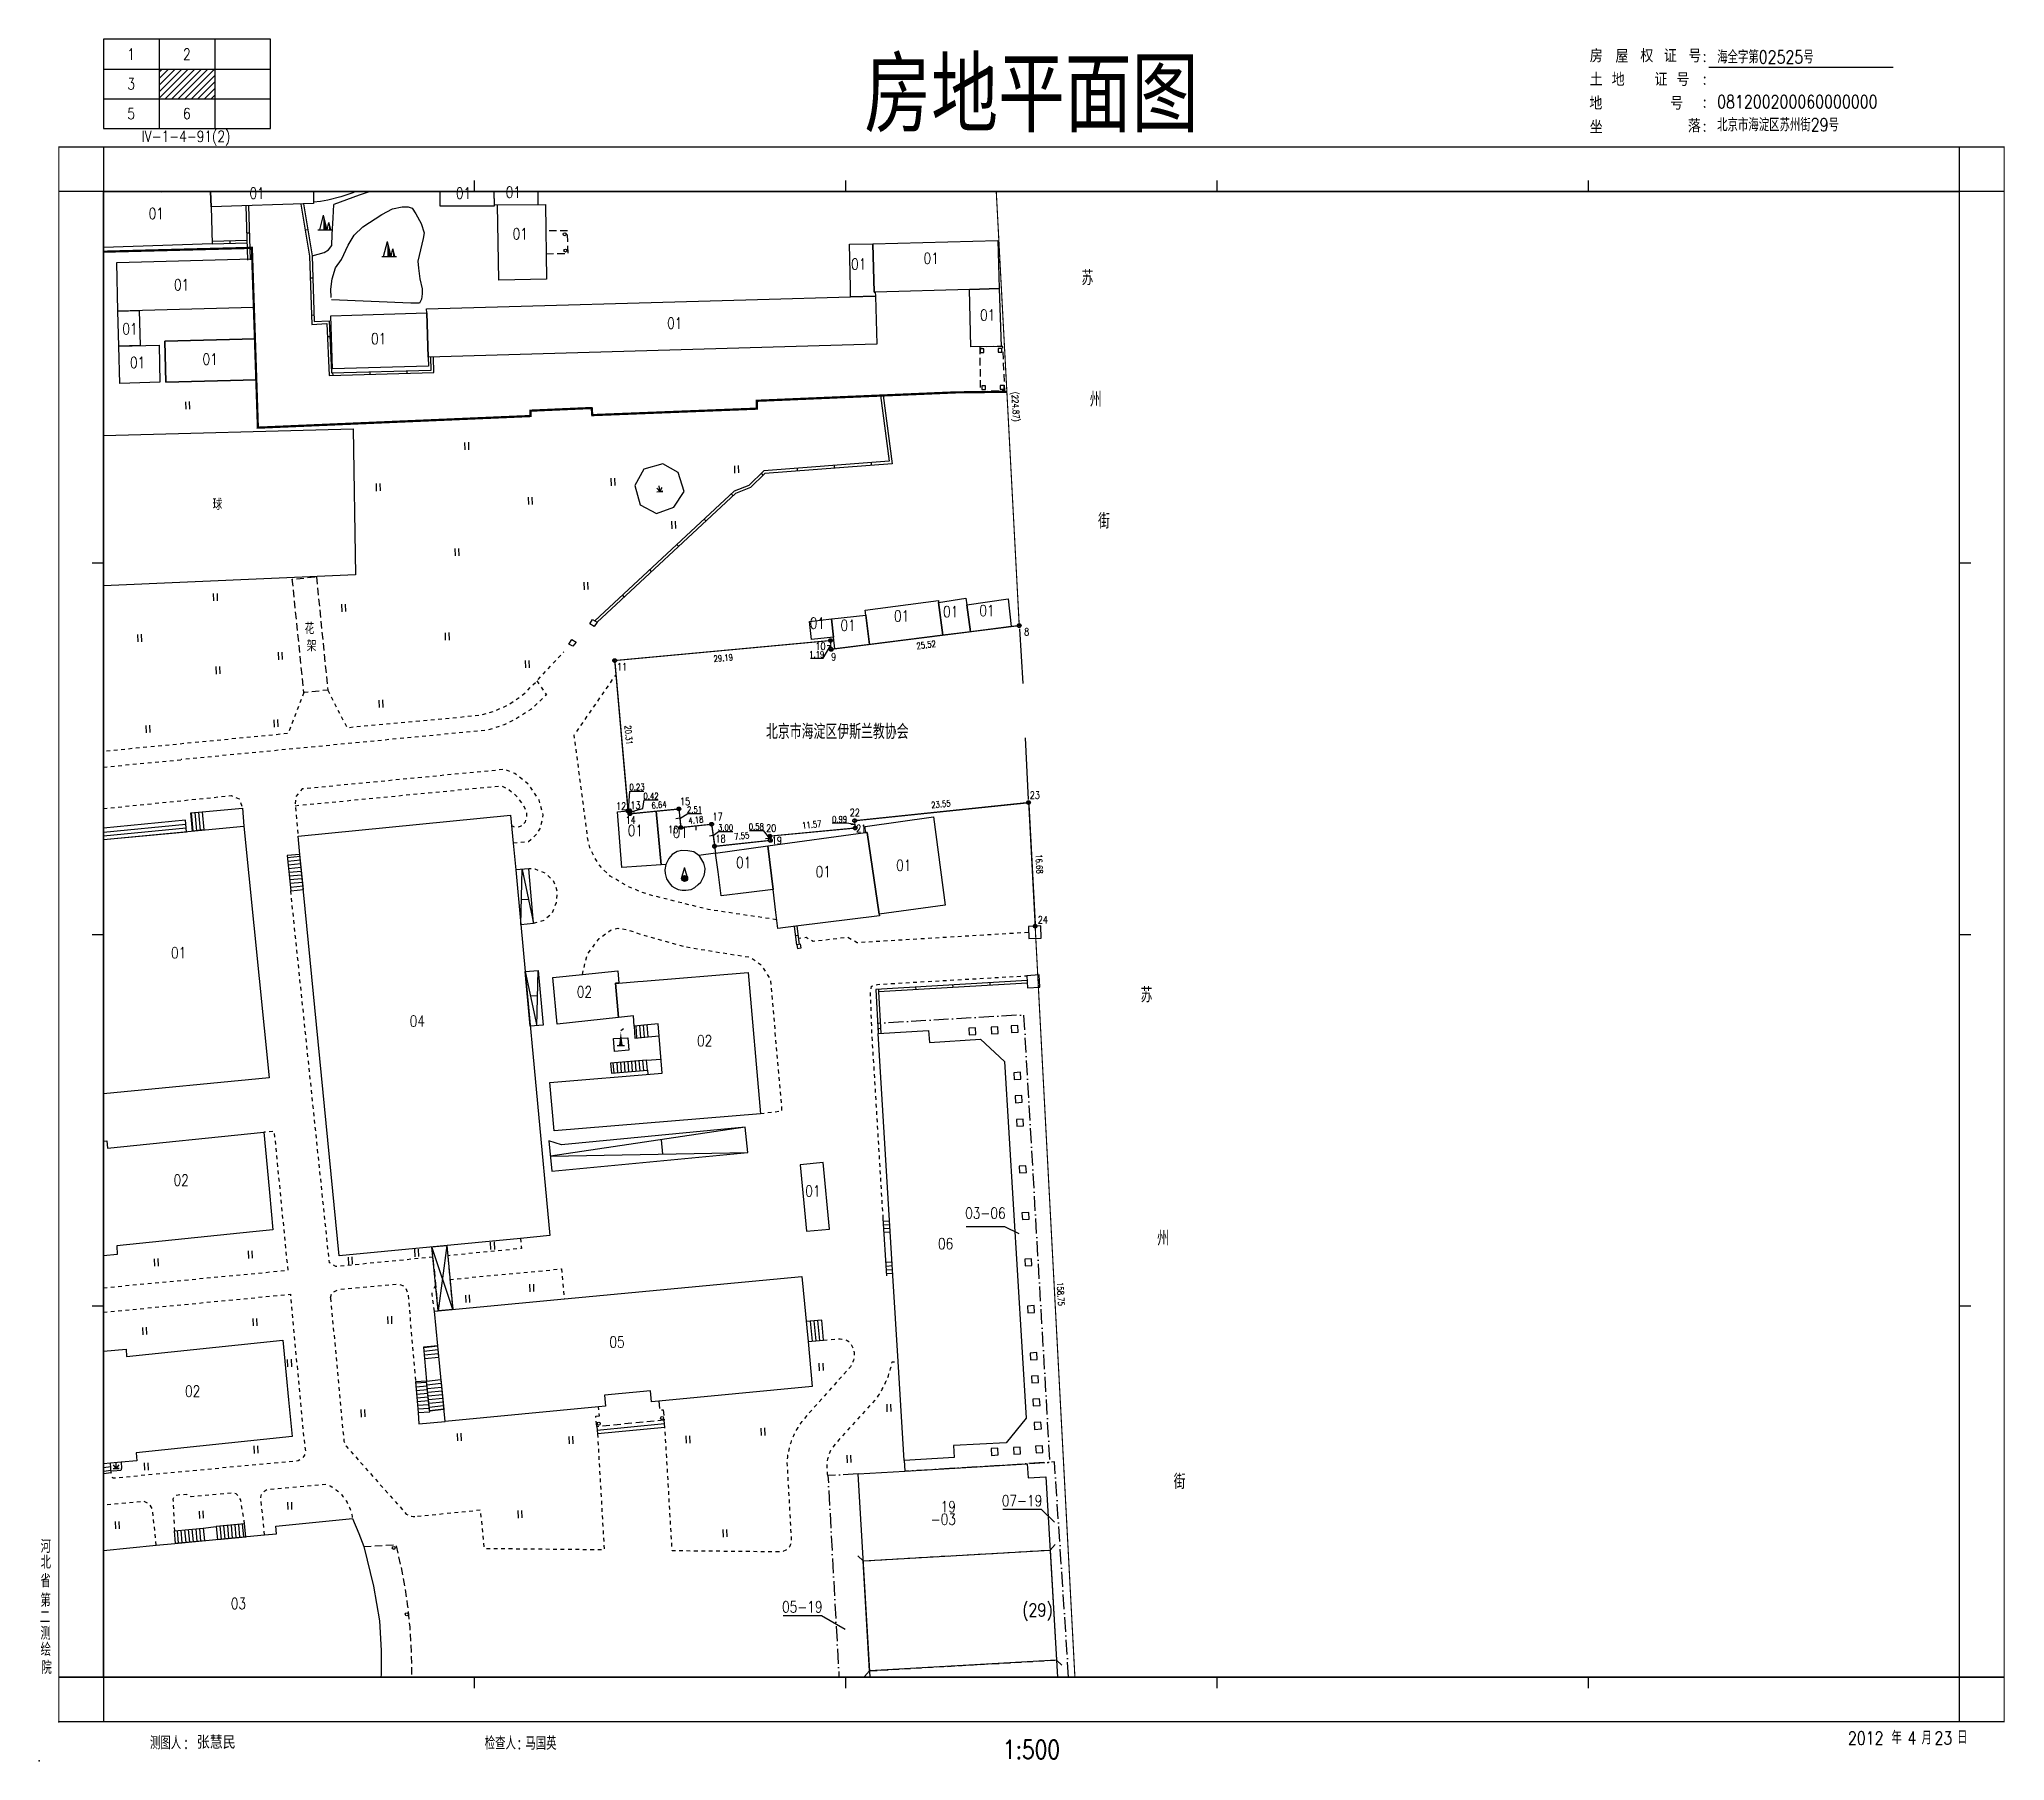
# Model space of a CAD drawing. Extents: x -9390 to -4743, y 24196 to 25839.
# Drawn here: x -7251 to -6722, y 24804 to 25267 of the extents above; entities that cross this region are included whole.
import ezdxf
from ezdxf.enums import TextEntityAlignment as Align

# ---------------------------------------------------------------- set-up
doc = ezdxf.new("R2010")
doc.units = 0
doc.header["$MEASUREMENT"] = 0
for name, pattern in [('X5', [3, 2, -1]), ('X6', [2, 1, -1]), ('X87', [7, 5, -2]), ('X94', [6, 4, -1, 0, -1])]:
    doc.linetypes.add(name, pattern=pattern)
doc.layers.get('0').update_dxf_attribs({"linetype": 'CONTINUOUS'})
for name, color, linetype in [('BOUND', 7, 'CONTINUOUS'), ('DLDW', 14, 'CONTINUOUS'), ('DLSS', 5, 'CONTINUOUS'), ('DMTZ', 5, 'CONTINUOUS'), ('JMD', 6, 'CONTINUOUS'), ('JZD', 1, 'CONTINUOUS'), ('TK', 7, 'CONTINUOUS'), ('YZH', 2, 'CONTINUOUS'), ('ZBTZ', 5, 'CONTINUOUS'), ('飘楼', 20, 'CONTINUOUS')]:
    doc.layers.add(name, color=color, linetype=linetype)
doc.styles.add('1', font='romand.shx', dxfattribs={"width": 0.8, "bigfont": 'hzfs.shx'})
doc.styles.add('HZ', font='rs', dxfattribs={"width": 0.8, "bigfont": 'hztxt'})
doc.styles.add('KHZ', font='rd.shx', dxfattribs={"width": 0.8, "bigfont": 'khz.shx'})
doc.linetypes.add('X20', pattern='A,4.5,[145,symbolx.shx,S=1,R=0,X=0,Y=0],4.5,-0.5,[146,symbolx.shx,S=1,R=0,X=0,Y=0],-0.5', length=10)
doc.linetypes.add('X35', pattern='A,2,[4,symbolt.shx,S=1,R=0,X=0,Y=0],2,[28,symbolt.shx,S=1,R=0,X=0,Y=0],1e-11', length=4)
doc.linetypes.add('X36', pattern='A,2,[4,symbolt.shx,S=1,R=180,X=0,Y=0],2,[28,symbolt.shx,S=1,R=180,X=0,Y=0],1e-11', length=4)
doc.linetypes.add('X4', pattern='A,0,-1e-09,[149,symbolx.shx,S=0.15,R=0,X=0,Y=0],-1.6', length=1.6)
doc.linetypes.add('X71', pattern='A,5,[150,symbolx.shx,S=1,R=0,X=0,Y=1],5', length=10)
doc.linetypes.add('X72', pattern='A,5,[150,symbolx.shx,S=1,R=0,X=0,Y=0],5', length=10)

msp = doc.modelspace()

# ---------------------------------------------------------------- texts
at = {"color": 7, "linetype": 'CONTINUOUS', "style": 'HZ', "width": 0.8}
for s, height, p in [('海全字第02525号', 3.5, (-6799.51, 25260.76)), ('081200200060000000', 3.5, (-6799.51, 25248.7)), ('IV-1-4-91(2)', 3, (-7223.86, 25239.62)), ('北京市海淀区苏州街29号', 3.5, (-6799.51, 25242.49))]:
    msp.add_text(s, height=height, dxfattribs=at).set_placement(p)
at = {"layer": 'DLDW', "linetype": 'CONTINUOUS', "style": 'HZ', "width": 0.8}
msp.add_text('球', height=3, dxfattribs=at).set_placement((-7203.48, 25142.21), align=Align.MIDDLE)
at = {"layer": 'JMD', "linetype": 'CONTINUOUS', "style": 'HZ', "width": 0.8}
for s, p in [('01', (-7190.73, 25224.32)), ('01', (-7135.14, 25224.34)), ('01', (-7121.71, 25224.59)), ('01', (-7217.91, 25218.86)), ('01', (-7119.86, 25213.39)), ('01', (-7028.67, 25205.25)), ('01', (-7009.17, 25206.78)), ('01', (-7078.23, 25189.34)), ('01', (-7003.89, 25111.64)), ('01', (-6994.14, 25111.94)), ('01', (-7039.81, 25108.56)), ('01', (-7031.54, 25107.96)), ('01', (-7017.13, 25110.49)), ('01', (-7088.84, 25052.73)), ('01', (-7076.76, 25052.25)), ('01', (-7059.65, 25044.11)), ('01', (-7038.24, 25041.63)), ('01', (-7211.87, 25019.81)), ('02', (-7102.56, 25009.27)), ('04', (-7147.58, 25001.41)), ('02', (-7070.19, 24996.11)), ('02', (-7211.19, 24958.59)), ('01', (-7041.04, 24955.65)), ('03-06', (-6991.16, 24949.71)), ('06', (-7005.28, 24941.47)), ('05', (-7093.78, 24915)), ('02', (-7208.1, 24901.76)), ('03', (-7195.76, 24844.59))]:
    msp.add_text(s, height=3, dxfattribs=at).set_placement(p, align=Align.RIGHT)
for p in [(-7213.14, 25201.15), (-6996, 25193.02), (-7227.04, 25189.3), (-7160.04, 25186.65), (-7224.98, 25180.25), (-7205.44, 25181.13), (-7018.6, 25044.85)]:
    msp.add_text('01', height=3, dxfattribs=at).set_placement(p, align=Align.MIDDLE)
for s, height, p in [('19', 3, (-7008.68, 24870.65)), ('07-19', 3, (-6992.19, 24872.27)), ('-03', 3, (-7011.34, 24867.27)), ('05-19', 3, (-7051.39, 24843.67)), ('(29)', 3.5, (-6986.68, 24842.59))]:
    msp.add_text(s, height=height, dxfattribs=at).set_placement(p)
at = {"layer": 'JZD', "color": 0, "linetype": 'CONTINUOUS', "style": 'HZ', "width": 0.8}
for s, p in [('苏', (-6970.73, 25201.04)), ('州', (-6968.5, 25168.29)), ('街', (-6966.27, 25135.54)), ('苏', (-6954.82, 25007.94)), ('州', (-6950.36, 24942.44)), ('街', (-6945.9, 24876.94))]:
    msp.add_text(s, height=4, dxfattribs=at).set_placement(p)
at = {"layer": 'JZD', "color": 7, "linetype": 'CONTINUOUS', "style": 'HZ', "width": 0.8}
for s, rotation, p in [('(224.87)', 273.0307, (-6988.59, 25168.33)), ('25.52', 7.1888, (-7012.57, 25104.21)), ('29.19', 5.2885, (-7067.24, 25100.69)), ('20.31', 275.0363, (-7092.71, 25079.93)), ('6.64', 5.5835, (-7084.53, 25061.12)), ('23.55', 5.9655, (-7008.61, 25061.31)), ('4.18', 5.9466, (-7074.61, 25057.05)), ('11.57', 5.4312, (-7043.38, 25055.8)), ('7.55', 6.0595, (-7062.26, 25052.76)), ('16.68', 273.0319, (-6982.1, 25045.22)), ('158.75', 273.0309, (-6976.34, 24929.42))]:
    msp.add_text(s, height=1.7, rotation=rotation, dxfattribs=at).set_placement(p, align=Align.MIDDLE)
at = {"layer": 'JZD', "linetype": 'CONTINUOUS', "style": 'HZ', "width": 0.8}
for s, p in [('10', (-7041.04, 25103.84)), ('8', (-6985.5, 25107.72)), ('11', (-7094.49, 25098.32)), ('9', (-7037.5, 25100.98)), ('12', (-7094.75, 25060.79)), ('13', (-7090.89, 25061.01)), ('15', (-7077.52, 25062.04)), ('23', (-6983.29, 25063.75)), ('14', (-7092.18, 25057.05)), ('17', (-7068.76, 25057.96)), ('22', (-7031.8, 25059.05)), ('16', (-7080.71, 25054.51)), ('18', (-7067.95, 25052.02)), ('20', (-7054.31, 25054.84)), ('19', (-7052.78, 25051.54)), ('21', (-7030.08, 25054.74)), ('24', (-6981.13, 25030.2))]:
    msp.add_text(s, height=2, dxfattribs=at).set_placement(p, align=Align.MIDDLE)
at = {"layer": 'JZD', "color": 7, "linetype": 'CONTINUOUS', "style": 'HZ', "width": 0.8}
for s, p in [('1.19', (-7042.05, 25101.67)), ('0.23', (-7090.47, 25065.91)), ('0.42', (-7086.69, 25063.5)), ('2.51', (-7074.96, 25059.86)), ('0.99', (-7035.89, 25057.27)), ('3.00', (-7066.61, 25055.02)), ('0.58', (-7058.33, 25055.27))]:
    msp.add_text(s, height=1.7, dxfattribs=at).set_placement(p, align=Align.MIDDLE)
at = {"layer": 'JZD', "color": 0, "linetype": 'CONTINUOUS', "style": 'HZ', "width": 0.8}
msp.add_text('北京市海淀区伊斯兰教协会', height=4, dxfattribs=at).set_placement((-7036.52, 25081.04), align=Align.MIDDLE)
at = {"layer": 'TK', "linetype": 'CONTINUOUS'}
for s, height, style, width, p in [('1', 3, 'HZ', 0.8, (-7226.71, 25263.26)), ('2', 3, 'HZ', 0.8, (-7211.71, 25263.26)), ('房地平面图', 20, 'KHZ', 1.25, (-6984.21, 25253.26)), ('3', 3, 'HZ', 0.8, (-7226.71, 25255.26)), ('5', 3, 'HZ', 0.8, (-7226.71, 25247.26)), ('6', 3, 'HZ', 0.8, (-7211.71, 25247.26)), ('1:500', 5, 'HZ', 0.8, (-6984.21, 24806.76))]:
    msp.add_text(s, height=height, dxfattribs=dict(at, style=style, width=width)).set_placement(p, align=Align.MIDDLE)
at = {"layer": 'TK', "linetype": 'CONTINUOUS', "style": 'HZ'}
for s, p in [('房', (-6833.83, 25261.06)), ('屋', (-6826.9, 25260.98)), ('权', (-6820.21, 25261.09)), ('证', (-6813.87, 25261.09)), ('号', (-6807.27, 25261.06)), ('土 地   证 号', (-6833.83, 25254.7)), ('地       号', (-6833.94, 25248.32)), ('坐', (-6833.83, 25241.87)), ('落', (-6807.41, 25242.18)), ('张慧民', (-7209.06, 24806.96))]:
    msp.add_text(s, height=3.5, dxfattribs=at).set_placement(p)
at = {"layer": 'TK', "linetype": 'CONTINUOUS', "width": 0.8}
for s, height, style, p in [(':', 3, '1', (-6803.4, 25261.21)), (':', 3, '1', (-6803.4, 25255.12)), (':', 3, '1', (-6803.4, 25248.93)), (':', 3, '1', (-6803.4, 25242.44)), ('河', 3.5, 'HZ', (-7251.12, 24859.69)), ('北', 3.5, 'HZ', (-7251.12, 24855.42)), ('省', 3.5, 'HZ', (-7251.16, 24850.45)), ('第', 3.5, 'HZ', (-7251.17, 24845.2)), ('二', 3.5, 'HZ', (-7251.31, 24840.7)), ('测', 3.5, 'HZ', (-7251.14, 24836.31)), ('绘', 3.5, 'HZ', (-7251.1, 24831.95)), ('院', 3.5, 'HZ', (-7250.89, 24827.11)), ('测图人   ', 3.5, 'HZ', (-7221.64, 24806.83)), (':', 3.5, '1', (-7212.56, 24806.94)), ('检查人', 3.5, 'HZ', (-7131.48, 24806.76)), (':', 3.5, '1', (-7122.73, 24806.84)), ('马国英', 3.5, 'HZ', (-7120.53, 24806.68)), ('2012', 3.5, 'HZ', (-6764.29, 24808.08)), ('年', 3.5, 'HZ', (-6752.56, 24808.23)), ('4', 3.5, 'HZ', (-6748.24, 24808.16)), ('月', 3.5, 'HZ', (-6744.46, 24808.17)), ('23', 3.5, 'HZ', (-6740.97, 24808.12)), ('日', 3.5, 'HZ', (-6734.87, 24808.32))]:
    msp.add_text(s, height=height, dxfattribs=dict(at, style=style)).set_placement(p)
at = {"layer": 'TK', "color": 7, "linetype": 'CONTINUOUS', "style": 'HZ', "width": 0.8}
msp.add_text('1:500', height=5, dxfattribs=at).set_placement((-6984.21, 24806.76), align=Align.MIDDLE)
at = {"layer": 'YZH', "linetype": 'CONTINUOUS', "style": 'HZ', "width": 0.8}
for s, p in [('花', (-7178.68, 25108.76)), ('架', (-7178.13, 25104.15))]:
    msp.add_text(s, height=3, dxfattribs=at).set_placement(p, align=Align.MIDDLE)

# ---------------------------------------------------------------- blocks, each defined once
blk = doc.blocks.new('GC124')
for p, q in [((0, -0.8), (-0.75, 0.2)), ((0, -0.8), (0, 0.8)), ((0, -0.8), (0.75, 0.2)), ((-0.8, -0.8), (0.75, -0.8)), ((0.8, -0.8), (0, -0.8))]:
    blk.add_line(p, q)
blk = doc.blocks.new('GC095')
for p, q in [((-1, 0), (1, 0)), ((-0.5, 0), (0.5, 0)), ((0, 4), (0.7, 4.5))]:
    blk.add_line(p, q)
blk.add_solid([(-0.5, 0), (0, 3.6), (0.5, 0)])
blk = doc.blocks.new('GC520')
for p, q in [((-0.56, -1), (-0.56, 1)), ((0.44, -1), (0.44, 1))]:
    blk.add_line(p, q)
blk = doc.blocks.new('GC021')
for p, q in [((-2, 0), (2, 0)), ((-1.5, 0), (-0.5, 4)), ((0.5, 0), (-0.5, 4)), ((0.5, 0), (1, 2)), ((1.5, 0), (1, 2))]:
    blk.add_line(p, q)
for points in [[(-0.5, 4), (0.5, 0), (-0.5, 0)], [(1, 2), (1.5, 0), (1, 0)]]:
    blk.add_solid(points)
blk = doc.blocks.new('GC091')
for p, q in [((-0.79, -0.01), (0.01, 2.79)), ((0.01, 2.79), (0.81, -0.01))]:
    blk.add_line(p, q)
at = {"const_width": 0.8, "flags": 128}
blk.add_lwpolyline([(-0.39, -0.01, 1), (0.41, -0.01, 1)], format="xyb", close=True, dxfattribs=at)
blk.add_circle((0.01, -0.01), 0.8)
blk.add_point((0.01, 2.79))
blk = doc.blocks.new('A$C66C8112C')
at = {"linetype": 'CONTINUOUS'}
for p, q in [((12.15, 424.15), (12.15, 0.15)), ((12.15, 424.15), (12.15, 0.15)), ((512.15, 0.15), (512.15, 424.15)), ((512.15, 0.15), (512.15, 424.15)), ((524.15, 412.15), (0.15, 412.15)), ((524.15, 412.15), (0.15, 412.15)), ((524.15, 12.15), (0.15, 12.15)), ((0.15, 12.15), (524.15, 12.15)), ((0.15, 12.15), (524.15, 12.15))]:
    blk.add_line(p, q, dxfattribs=at)
at = {"linetype": 'CONTINUOUS', "const_width": 0.3, "flags": 128}
blk.add_lwpolyline([(0.15, 0.15), (524.15, 0.15), (524.15, 424.15), (0.15, 424.15)], close=True, dxfattribs=at)
at = {"linetype": 'CONTINUOUS', "flags": 128}
for points in [[(112.15, 412.15), (112.15, 415.15)], [(212.15, 412.15), (212.15, 415.15)], [(312.15, 412.15), (312.15, 415.15)], [(412.15, 412.15), (412.15, 415.15)], [(9.15, 312.15), (12.15, 312.15)], [(512.15, 312.15), (515.15, 312.15)], [(9.15, 212.15), (12.15, 212.15)], [(512.15, 212.15), (515.15, 212.15)], [(9.15, 112.15), (12.15, 112.15)], [(512.15, 112.15), (515.15, 112.15)], [(112.15, 9.15), (112.15, 12.15)], [(212.15, 9.15), (212.15, 12.15)], [(312.15, 9.15), (312.15, 12.15)], [(412.15, 9.15), (412.15, 12.15)]]:
    blk.add_lwpolyline(points, dxfattribs=at)

# ---------------------------------------------------------------- linework, layer by layer
at = {"linetype": 'X87', "const_width": 0.6}
msp.add_lwpolyline([(-6990.83, 25172.35), (-7004.49, 25172.2), (-7058.19, 25169.93), (-7058.21, 25167.81), (-7102.51, 25166.07), (-7102.66, 25167.99), (-7119.13, 25167.27), (-7119.12, 25165.83), (-7192.58, 25162.69), (-7194.2, 25211.11), (-7230.15, 25210.18), (-7234.21, 25210.07)], dxfattribs=at)
at = {"linetype": 'CONTINUOUS', "flags": 128}
msp.add_lwpolyline([(-7193.01, 25175.53), (-7193.32, 25186.58), (-7217.61, 25185.99), (-7217.35, 25174.94)], close=True, dxfattribs=at)
for points in [[(-7039.2, 25104.04), (-7038.29, 25104.11)], [(-7092.72, 25059.54), (-7092.76, 25060.74)], [(-7092.42, 25059.14), (-7091.17, 25059.3)], [(-7078.89, 25057.51), (-7079.99, 25057.38)], [(-7074.66, 25055.45), (-7074.59, 25054.29)], [(-7070, 25052.87), (-7070.94, 25052.71)], [(-7055.81, 25052.09), (-7054.62, 25052.14)], [(-7031.78, 25055.88), (-7032.86, 25055.82)]]:
    msp.add_lwpolyline(points, dxfattribs=at)
at = {"layer": 'BOUND', "linetype": 'CONTINUOUS', "flags": 128}
for points in [[(-7234.21, 25051.76), (-7211.82, 25053.91), (-7212.11, 25057), (-7234.21, 25054.84)], [(-7232.08, 24881.33), (-7232.29, 24883.87), (-7234.21, 24883.67)], [(-7234.21, 24881.07), (-7232.08, 24881.33)]]:
    msp.add_lwpolyline(points, dxfattribs=at)
for points in [[(-7210.67, 25058.98), (-7207.58, 25059.28), (-7207.11, 25054.37), (-7210.21, 25054.07)], [(-7184.68, 25047.47), (-7183.74, 25038.01), (-7180.31, 25038.34), (-7181.26, 25047.8)], [(-7091.05, 24998.32), (-7087.43, 24998.64), (-7087.69, 25001.88), (-7091.24, 25001.56)], [(-7097.37, 24988.84), (-7087.66, 24989.69), (-7087.86, 24992.36), (-7097.57, 24991.59)], [(-7141.73, 24942.48), (-7140.08, 24925.23), (-7144.06, 24924.86), (-7145.71, 24942.1)], [(-7147.94, 24915.08), (-7147.69, 24912.06), (-7143.86, 24912.43), (-7144.15, 24915.48)], [(-7150.11, 24905.77), (-7149.44, 24897.47), (-7146.31, 24897.72), (-7147.12, 24905.99)], [(-7146.34, 24897.99), (-7147.12, 24905.99), (-7143.27, 24906.36), (-7142.49, 24898.4)], [(-7215.08, 24865.63), (-7207.34, 24866.41), (-7207, 24863), (-7214.81, 24862.26)], [(-7196.15, 24867.51), (-7203.8, 24866.8), (-7203.47, 24863.34), (-7195.83, 24864.07)], [(-7029.5, 24857.59), (-6979.18, 24860.47), (-6977.48, 24830.85), (-7027.81, 24827.96)]]:
    msp.add_lwpolyline(points, close=True, dxfattribs=at)
at = {"layer": 'DLDW', "linetype": 'X4', "flags": 128}
for points in [[(-7177.99, 25208.97), (-7174.75, 25209.86), (-7173.55, 25210.62), (-7172.66, 25211.77), (-7172.53, 25214.75), (-7172.33, 25219.19), (-7172.13, 25222.75)], [(-7172.88, 25197.74), (-7172.94, 25199.96), (-7172.61, 25202.81), (-7171.66, 25205.73), (-7170.07, 25207.95), (-7168.23, 25211.82), (-7166.64, 25214.55), (-7164.35, 25216.77), (-7159.22, 25220.06), (-7156.3, 25221.65), (-7153.7, 25222.15), (-7152.12, 25222.15), (-7150.98, 25221.77), (-7150.03, 25220.31), (-7148.58, 25217.64), (-7147.83, 25215.16), (-7148.02, 25213.64), (-7149.49, 25207.55), (-7149.36, 25205.64), (-7148.93, 25202.78), (-7148.36, 25200.12), (-7148.3, 25198.72), (-7148.49, 25197.32), (-7149.07, 25196.18), (-7151.41, 25196.25), (-7172.75, 25197.08)]]:
    msp.add_lwpolyline(points, dxfattribs=at)
at = {"layer": 'DLDW', "linetype": 'CONTINUOUS', "flags": 128}
for points in [[(-7073.56, 25047.21), (-7073.81, 25047.53), (-7075.19, 25048.45), (-7076.76, 25048.79), (-7078.41, 25048.82), (-7079.68, 25048.53), (-7080.96, 25047.72), (-7081.87, 25046.72), (-7082.66, 25045.09), (-7083, 25043.63), (-7082.89, 25042.62), (-7082.54, 25041.21), (-7081.8, 25040.12), (-7081.05, 25039.28), (-7080.24, 25038.76), (-7079.36, 25038.36), (-7078.29, 25038.15), (-7077.27, 25038.13), (-7075.88, 25038.36), (-7074.92, 25038.92), (-7074.02, 25039.66), (-7073.31, 25040.35), (-7072.39, 25042.11), (-7072.18, 25043), (-7072.1, 25044.01), (-7072.45, 25045.41)], [(-7121.77, 25028.95), (-7118.33, 25029.27), (-7119.58, 25043.93), (-7123.14, 25043.6)], [(-7120.58, 25016.23), (-7117.1, 25016.56), (-7115.77, 25001.82), (-7119.2, 25001.5)]]:
    msp.add_lwpolyline(points, close=True, dxfattribs=at)
for points in [[(-7121.77, 25028.95), (-7121.36, 25043.76), (-7118.33, 25029.27)], [(-7121.58, 25035.61), (-7119.68, 25035.74)], [(-7120.58, 25016.23), (-7117.48, 25001.66), (-7117.1, 25016.56)], [(-7119.19, 25009.7), (-7117.28, 25009.81)], [(-7092.69, 24995.11), (-7096.5, 24994.73), (-7096.75, 24998.23), (-7092.95, 24998.42), (-7092.69, 24995.11)], [(-7110.77, 24969.56), (-7114.19, 24970.63), (-7113.41, 24962.48), (-7060.64, 24967.53), (-7061.29, 24974.3), (-7110.77, 24969.56)], [(-7061.29, 24974.3), (-7113.8, 24966.56), (-7060.64, 24967.53)], [(-7083.96, 24970.96), (-7083.56, 24967.11)]]:
    msp.add_lwpolyline(points, dxfattribs=at)
at = {"layer": 'DLSS', "linetype": 'X6', "flags": 128}
for points in [[(-7173.76, 25092.01), (-7173.76, 25092.01), (-7168.6, 25081.94), (-7132.65, 25085.29), (-7128.72, 25086.38), (-7124.76, 25088.29), (-7121.75, 25090.37), (-7120.68, 25091.18), (-7117.45, 25094.5), (-7110.21, 25102.31)], [(-7117.45, 25094.5), (-7114.86, 25090.8), (-7119.05, 25086.82), (-7123.69, 25083.92), (-7126.2, 25082.7), (-7130.57, 25081.26), (-7213.26, 25073.3)], [(-7052.85, 25030.2), (-7071.29, 25032.95), (-7086.78, 25036.81), (-7089.6, 25037.75), (-7093, 25039.18), (-7097.65, 25041.96), (-7099.85, 25043.93), (-7100.83, 25045.26), (-7101.91, 25047.08), (-7103.18, 25049.67), (-7103.66, 25051.52), (-7103.88, 25053.34), (-7107.37, 25079.87), (-7096.11, 25096.18)], [(-7180.19, 25091.36), (-7180.19, 25091.36), (-7184.46, 25080.33), (-7234.21, 25075.51)], [(-7234.21, 25071.29), (-7213.26, 25073.3)], [(-7123.76, 25050.87), (-7119.67, 25051.24), (-7117.58, 25053.18), (-7116.43, 25054.88), (-7115.7, 25058.46), (-7116.82, 25062.43), (-7119.63, 25066.65), (-7123.41, 25069.56), (-7126.1, 25070.66), (-7180.62, 25065.41), (-7182.46, 25063.22), (-7182.51, 25060.91), (-7181.74, 25052.69)], [(-7234.21, 25060.13), (-7199.77, 25063.62), (-7197.59, 25062.73), (-7196.72, 25060.22)], [(-7182.51, 25060.91), (-7126.96, 25066.27), (-7125.2, 25065.42), (-7122.92, 25063.5), (-7121.16, 25061.07), (-7120.71, 25060.22), (-7120.48, 25059.54), (-7120.24, 25058.98), (-7120.22, 25058.27), (-7120.45, 25057.07), (-7120.63, 25056.51), (-7121.34, 25055.58), (-7121.91, 25055.26), (-7122.46, 25055.11), (-7123.02, 25055.07), (-7123.41, 25055.13), (-7124.16, 25055.45)], [(-7118.33, 25029.27), (-7115.47, 25030.09), (-7113.29, 25032.1), (-7112.17, 25034.88), (-7111.9, 25037.85), (-7112.92, 25040.64), (-7115.08, 25042.69), (-7117.85, 25043.79), (-7119.58, 25043.93)], [(-7145.44, 24939.34), (-7171.58, 24936.79), (-7173.32, 24937.84), (-7183.74, 25038.01)], [(-7105.18, 25015.43), (-7104.33, 25019.13), (-7103.72, 25021.04), (-7100.61, 25025.17), (-7097.59, 25027.42), (-7095.67, 25027.91), (-7093.08, 25027.54), (-7089.21, 25026.21), (-7077.67, 25022.97), (-7065.57, 25020.97), (-7059.85, 25020.12), (-7056.95, 25017.98), (-7054.52, 25014.1), (-7051.48, 24978.64), (-7057.21, 24977.91)], [(-6985.1, 25026.76), (-7031.16, 25023.99), (-7033.67, 25025.43), (-7043.04, 25024.34), (-7044.86, 25025.37), (-7046.91, 25025.13)], [(-7024.14, 24949.72), (-7027.16, 24999.48), (-7027.59, 25010.92), (-7027.26, 25012.29), (-7025.65, 25012.8), (-6985.43, 25015.11)], [(-7234.21, 24931.1), (-7184.45, 24935.82), (-7188.13, 24973.24), (-7190.97, 24972.99)], [(-7121.83, 24944.38), (-7121.57, 24941.68), (-7141.46, 24939.73)], [(-7140.85, 24933.35), (-7110.8, 24936.18)], [(-7110.8, 24936.18), (-7110.03, 24928.08)], [(-7234.21, 24924.51), (-7183.84, 24929.35), (-7180.37, 24892.04)], [(-7173.04, 24928.39), (-7172.56, 24929.78), (-7170.9, 24930.62), (-7154.75, 24932.09), (-7152.99, 24931.48), (-7152.17, 24929.63), (-7150.11, 24905.77)], [(-7145.05, 24924.76), (-7145.67, 24929.31), (-7145.44, 24930.55)], [(-7144.72, 24931.8), (-7144.85, 24931.65), (-7145.44, 24930.55)], [(-7173.01, 24928.27), (-7169.41, 24889.77), (-7168.84, 24888.47), (-7152.6, 24870.17), (-7152.16, 24869.94), (-7151.7, 24869.74), (-7151.22, 24869.6), (-7150.73, 24869.51), (-7150.23, 24869.47), (-7149.73, 24869.48), (-7149.58, 24869.49)], [(-7040.2, 24917.02), (-7035.76, 24917.34), (-7035.26, 24917.3), (-7034.76, 24917.22), (-7034.28, 24917.08), (-7033.82, 24916.9), (-7033.38, 24916.66), (-7033.1, 24916.49), (-7032.23, 24914.65), (-7032.21, 24914.57), (-7032.08, 24914.09), (-7032, 24913.6), (-7031.96, 24913.1), (-7031.97, 24912.6), (-7032.03, 24912.1), (-7032.14, 24911.61), (-7032.29, 24911.14), (-7032.48, 24910.68), (-7032.72, 24910.24), (-7032.99, 24909.82), (-7033.31, 24909.43), (-7033.66, 24909.08), (-7045.82, 24895.44), (-7046.06, 24895.12), (-7046.36, 24894.72), (-7046.64, 24894.31), (-7046.92, 24893.89), (-7047.18, 24893.47), (-7047.44, 24893.03), (-7047.68, 24892.6), (-7047.91, 24892.15), (-7048.13, 24891.71), (-7048.34, 24891.25), (-7048.54, 24890.79), (-7048.73, 24890.33), (-7048.9, 24889.86), (-7049.07, 24889.39), (-7049.22, 24888.91), (-7049.36, 24888.43), (-7049.49, 24887.95), (-7049.6, 24887.46), (-7049.71, 24886.97), (-7049.8, 24886.48), (-7049.88, 24885.99), (-7049.94, 24885.49), (-7050, 24885), (-7050.04, 24884.5), (-7050.07, 24884), (-7048.92, 24863.28), (-7048.92, 24863.24), (-7048.93, 24862.74), (-7049.02, 24862.25), (-7049.19, 24861.78), (-7049.43, 24861.34), (-7049.74, 24860.95), (-7050.11, 24860.61), (-7050.53, 24860.34), (-7050.99, 24860.14), (-7051.47, 24860.01), (-7051.97, 24859.97), (-7080.99, 24860.27), (-7082.93, 24893.48)], [(-7039.02, 24880.55), (-7039.11, 24881.04), (-7039.18, 24881.53), (-7039.23, 24882.03), (-7039.25, 24882.53), (-7039.25, 24883.03), (-7039.23, 24883.53), (-7039.18, 24884.03), (-7039.11, 24884.52), (-7039.02, 24885.01), (-7038.9, 24885.5), (-7038.76, 24885.98), (-7038.6, 24886.45), (-7038.42, 24886.92), (-7038.21, 24887.37), (-7038.19, 24887.43), (-7036, 24890.17), (-7026.32, 24900.85), (-7026.02, 24901.25), (-7025.73, 24901.66), (-7025.45, 24902.07), (-7025.18, 24902.49), (-7024.91, 24902.91), (-7024.66, 24903.34), (-7024.41, 24903.78), (-7024.17, 24904.22), (-7023.94, 24904.66), (-7023.72, 24905.11), (-7023.51, 24905.56), (-7023.31, 24906.02), (-7023.12, 24906.48), (-7022.93, 24906.95), (-7022.76, 24907.42), (-7022.59, 24907.89), (-7022.44, 24908.36), (-7022.29, 24908.84), (-7022.15, 24909.32), (-7022.03, 24909.81), (-7021.91, 24910.29), (-7021.8, 24910.78), (-7021.73, 24911.15), (-7020.11, 24911.24)], [(-7180.38, 24892.15), (-7179.74, 24886.77), (-7179.77, 24886.66), (-7179.96, 24886.2), (-7180.21, 24885.77), (-7180.52, 24885.37), (-7180.87, 24885.02), (-7181.28, 24884.73), (-7181.71, 24884.49), (-7231.64, 24879.79), (-7232.08, 24881.33)], [(-7101.1, 24891.74), (-7099.31, 24860.52), (-7131.54, 24860.84), (-7132.6, 24871.2), (-7149.58, 24869.49)], [(-7190.81, 24864.55), (-7191.78, 24874.68), (-7191.46, 24875.94), (-7190.15, 24876.78), (-7174.03, 24878.21), (-7173.58, 24878), (-7173.14, 24877.77), (-7172.7, 24877.53), (-7172.28, 24877.26), (-7171.87, 24876.98), (-7171.47, 24876.68), (-7171.08, 24876.36), (-7170.71, 24876.02), (-7170.35, 24875.67), (-7170.01, 24875.31), (-7169.68, 24874.93), (-7169.37, 24874.54), (-7169.08, 24874.13), (-7168.81, 24873.71), (-7168.55, 24873.29), (-7168.31, 24872.85), (-7168.09, 24872.4), (-7167.89, 24871.94), (-7167.71, 24871.47), (-7167.56, 24871), (-7167.42, 24870.52), (-7167.3, 24870.03), (-7167.2, 24869.54), (-7167.12, 24869.05), (-7167.11, 24868.95)], [(-7220, 24861.76), (-7220.93, 24871.53), (-7221.81, 24872.91), (-7223.35, 24873.59), (-7234.21, 24872.51)], [(-7196.15, 24867.51), (-7197.23, 24874.06), (-7197.88, 24875.01), (-7198.4, 24875.6), (-7199.32, 24875.82), (-7210.59, 24874.82), (-7211.14, 24875.14), (-7211.72, 24875.42), (-7212.62, 24875.38), (-7214.03, 24875.27), (-7215.04, 24875.01), (-7215.46, 24874.16), (-7215.08, 24865.63)]]:
    msp.add_lwpolyline(points, dxfattribs=at)
at = {"layer": 'DMTZ', "linetype": 'X35', "flags": 128}
msp.add_lwpolyline([(-7166.26, 25226.26), (-7166.99, 25225.91), (-7170.23, 25224.84), (-7173.77, 25223.96), (-7175.74, 25223.58), (-7177.58, 25223.39)], dxfattribs=at)
at = {"layer": 'DMTZ', "linetype": 'X36', "flags": 128}
msp.add_lwpolyline([(-7162.36, 25226.26), (-7165.29, 25225.28), (-7172.13, 25222.75)], dxfattribs=at)
at = {"layer": 'JMD', "linetype": 'CONTINUOUS'}
for points in [[(-7205.35, 25226.26), (-7205.19, 25222.15), (-7204.89, 25212.19), (-7234.21, 25211.2)], [(-7218.67, 25226.26), (-7218.67, 25226.23), (-7218, 25226.26)], [(-7177.61, 25226.26), (-7177.58, 25223.01), (-7205.19, 25222.15), (-7205.35, 25226.26)], [(-7129.03, 25226.26), (-7128.94, 25222.31), (-7143.44, 25222.33), (-7143.49, 25226.26)], [(-7234.21, 25051.76), (-7196.33, 25055.4), (-7189.54, 24987.62), (-7234.21, 24983.36)], [(-7234.21, 24970.59), (-7233.26, 24970.7), (-7233.11, 24968.72), (-7190.97, 24972.99), (-7190.07, 24963.51), (-7189.43, 24956.77), (-7188.54, 24946.72), (-7193.93, 24946.18), (-7230.62, 24942.39), (-7230.47, 24940.1), (-7234.21, 24939.7)], [(-7234.21, 24914.03), (-7228.09, 24914.6), (-7227.93, 24912.62), (-7185.85, 24917.02), (-7184.95, 24907.54), (-7184.31, 24900.93), (-7183.35, 24891.01), (-7225.35, 24886.63), (-7225.19, 24884.53), (-7229.38, 24884.15), (-7232.29, 24883.87), (-7234.21, 24883.67)], [(-7030.9, 24880.99), (-7018.31, 24881.75), (-6985.34, 24883.73), (-6985.12, 24879.95), (-6980.31, 24880.22), (-6977.22, 24826.26)], [(-7027.64, 24826.26), (-7030.9, 24880.99)], [(-7234.21, 24860.4), (-7220, 24861.76), (-7214.93, 24862.24), (-7195.59, 24864.1), (-7190.81, 24864.55), (-7187.58, 24864.86), (-7187.78, 24866.93), (-7167.11, 24868.95), (-7165.36, 24864.97), (-7164.07, 24861.41), (-7161.45, 24850.74), (-7159.85, 24841.38), (-7159.33, 24833.4), (-7159.4, 24826.99), (-7159.43, 24826.26)]]:
    msp.add_lwpolyline(points, dxfattribs=at)
at = {"layer": 'JMD', "linetype": 'CONTINUOUS', "flags": 128}
msp.add_lwpolyline([(-7129.03, 25226.26), (-7128.95, 25222.68), (-7117.06, 25222.78), (-7117.08, 25226.26)], dxfattribs=at)
at = {"layer": 'JMD', "linetype": 'CONTINUOUS'}
for points in [[(-7128.05, 25222.69), (-7115.07, 25222.8), (-7114.85, 25202.68), (-7127.65, 25202.44)], [(-7033.26, 25212.1), (-7026.93, 25212.15), (-7026.57, 25199.2), (-7026.32, 25199.2), (-7026.26, 25198.06), (-7032.91, 25197.88), (-7032.98, 25200.57)], [(-7026.93, 25212.15), (-6993.3, 25213.12), (-6992.94, 25200.17), (-7000.92, 25199.93), (-7026.32, 25199.2), (-7026.57, 25199.2)], [(-7230.6, 25207.19), (-7194.1, 25208.12), (-7193.79, 25195.06), (-7230.27, 25194.07), (-7230.27, 25194.07)], [(-7000.92, 25199.93), (-6992.94, 25200.17), (-6992.39, 25184.55), (-7000.5, 25184.44)], [(-7230.27, 25194.07), (-7224.53, 25194.22), (-7224.33, 25184.81), (-7230.02, 25184.65)], [(-7147.17, 25194.72), (-7058.05, 25197.18), (-7032.91, 25197.88), (-7026.26, 25198.06), (-7025.84, 25185.17), (-7146.69, 25181.64), (-7147.11, 25193.64)], [(-7172.89, 25192.85), (-7167.31, 25193.03), (-7147.11, 25193.64), (-7146.69, 25181.64), (-7146.63, 25179.23), (-7172.47, 25178.56)], [(-7230.02, 25184.65), (-7230.02, 25184.65), (-7219.21, 25184.95), (-7218.98, 25174.92), (-7229.76, 25174.56), (-7229.76, 25174.56)], [(-7217.61, 25185.99), (-7193.32, 25186.58), (-7193.01, 25175.53), (-7217.35, 25174.94)], [(-7029.03, 25113.58), (-7009.28, 25116.14), (-7009.23, 25115.64), (-7008.11, 25106.79), (-7027.81, 25104.31), (-7028.86, 25112.18)], [(-7009.23, 25115.64), (-7001.92, 25116.77), (-7001.64, 25114.99), (-7000.61, 25107.74), (-7008.11, 25106.79)], [(-7001.64, 25114.99), (-6990.53, 25116.57), (-6989.65, 25109.12), (-7000.61, 25107.74)], [(-7044.03, 25110.48), (-7038.06, 25111.26), (-7037.52, 25106.3), (-7043.42, 25105.65)], [(-7038.06, 25111.26), (-7038, 25111.26), (-7028.86, 25112.18), (-7027.81, 25104.31), (-7037.2, 25103.12), (-7037.52, 25106.3)], [(-7181.74, 25052.69), (-7124.52, 25058.31), (-7123.82, 25050.86), (-7123.14, 25043.6), (-7121.77, 25028.95), (-7120.58, 25016.23), (-7113.92, 24945.14), (-7121.83, 24944.38), (-7170.67, 24939.71), (-7178.92, 25023.94), (-7181.26, 25047.8)], [(-7092.92, 25059.52), (-7092.47, 25059.58), (-7092.39, 25058.74), (-7085.33, 25059.43), (-7085.33, 25059.43), (-7083.99, 25044.98), (-7094.52, 25044.22), (-7095.75, 25059.25)], [(-7085.33, 25059.43), (-7085.33, 25059.43), (-7079.17, 25060.03), (-7078.68, 25055.05), (-7070.36, 25055.91), (-7069.3, 25048.09), (-7073.81, 25047.53), (-7075.19, 25048.45), (-7076.76, 25048.79), (-7078.41, 25048.82), (-7079.68, 25048.53), (-7080.96, 25047.72), (-7081.87, 25046.72), (-7082.66, 25045.09), (-7083.99, 25044.98)], [(-7029.01, 25055.3), (-7010.59, 25057.95), (-7007.48, 25034.09), (-7025.19, 25031.68), (-7028.47, 25053.7), (-7028.91, 25053.65)], [(-7055.2, 25050.12), (-7028.91, 25053.65), (-7028.47, 25053.7), (-7025.19, 25031.68), (-7025.14, 25031.23), (-7047.68, 25028.45), (-7052.57, 25027.85), (-7053.08, 25032.12), (-7053.83, 25038.35)], [(-7069.3, 25048.09), (-7055.2, 25050.12), (-7053.83, 25038.35), (-7060.31, 25037.55), (-7067.8, 25036.63), (-7068.63, 25043.06)], [(-7113.94, 24986.37), (-7083.68, 24988.92), (-7084.77, 25002.14), (-7091.24, 25001.56), (-7091.38, 25004.29), (-7095.41, 25003.86), (-7096.23, 25013.08), (-7095.35, 25013.15), (-7090.26, 25013.57), (-7088.8, 25013.68), (-7060.51, 25015.99), (-7057.21, 24977.91), (-7112.82, 24973.39)], [(-7113.14, 25014.62), (-7105.18, 25015.43), (-7095.63, 25016.41), (-7095.35, 25013.15), (-7096.23, 25013.08), (-7095.41, 25003.86), (-7111.96, 25002.08)], [(-7025.47, 24999.58), (-7011.9, 25000.41), (-7011.71, 24997.18), (-6997.91, 24998.05), (-6991.49, 24992.06), (-6985.65, 24895.98), (-6991.04, 24889.35), (-7005.23, 24888.62), (-7005.07, 24885.43), (-7018.49, 24884.61), (-7020.11, 24911.24), (-7021.51, 24934.39)], [(-7145.05, 24924.76), (-7110.03, 24928.08), (-7046.05, 24934.14), (-7044.38, 24916.62), (-7043.24, 24904.56), (-7084.61, 24900.58), (-7086.57, 24900.39), (-7086.86, 24903.39), (-7099.26, 24902.2), (-7098.97, 24899.2), (-7100.79, 24899.02), (-7142.17, 24895.05), (-7144.15, 24915.48)]]:
    msp.add_lwpolyline(points, close=True, dxfattribs=at)
at = {"layer": 'JMD', "linetype": 'CONTINUOUS', "flags": 128}
msp.add_lwpolyline([(-7044.79, 24946.31), (-7038.62, 24946.9), (-7040.31, 24964.82), (-7046.49, 24964.23)], close=True, dxfattribs=at)
at = {"layer": 'JZD', "linetype": 'X87', "const_width": 0.3, "flags": 128}
for points in [[(-6993.69, 25226.26), (-6987.53, 25109.89)], [(-6983.19, 25027.97), (-6972.51, 24826.26)], [(-6983.19, 25027.97), (-6972.51, 24826.26)]]:
    msp.add_lwpolyline(points, dxfattribs=at)
at = {"layer": 'JZD', "linetype": 'CONTINUOUS', "const_width": 0.3, "flags": 128}
for points in [[(-6987.99, 25109.33), (-7037.65, 25103.07)], [(-7038.86, 25105.32), (-7095.99, 25100.03)], [(-7038.19, 25103.5), (-7038.32, 25104.87)], [(-7096.44, 25099.49), (-7092.96, 25060.02)], [(-7031.33, 25056.93), (-6985.47, 25061.72)], [(-7092.42, 25059.58), (-7092.97, 25059.52)], [(-7092.42, 25059.08), (-7092.44, 25059.24)], [(-7091.89, 25058.79), (-7079.67, 25059.99)], [(-7079.12, 25059.54), (-7078.73, 25055.55)], [(-7031.72, 25055.4), (-7031.79, 25056.38)], [(-6984.95, 25061.27), (-6983.24, 25028.97)], [(-7078.18, 25055.1), (-7070.86, 25055.86)], [(-7070.29, 25055.42), (-7069.62, 25050.47)], [(-7069.06, 25050.03), (-7055.04, 25051.52)], [(-7054.62, 25052.06), (-7054.64, 25052.22)], [(-7054.21, 25052.76), (-7032.18, 25054.86)]]:
    msp.add_lwpolyline(points, dxfattribs=at)
at = {"layer": 'JZD', "linetype": 'X72', "flags": 128}
for points in [[(-6987.99, 25109.33), (-7037.65, 25103.07)], [(-7091.89, 25058.79), (-7079.67, 25059.99)], [(-6984.95, 25061.27), (-6983.24, 25028.97)]]:
    msp.add_lwpolyline(points, dxfattribs=at)
at = {"layer": 'JZD', "linetype": 'X71', "flags": 128}
for points in [[(-7038.86, 25105.32), (-7095.99, 25100.03)], [(-7096.44, 25099.49), (-7092.96, 25060.02)], [(-7031.33, 25056.93), (-6985.47, 25061.72)], [(-7070.29, 25055.42), (-7069.62, 25050.47)], [(-7069.06, 25050.03), (-7055.04, 25051.52)], [(-7054.21, 25052.76), (-7032.18, 25054.86)]]:
    msp.add_lwpolyline(points, dxfattribs=at)
at = {"layer": 'JZD', "linetype": 'CONTINUOUS', "flags": 128}
for points in [[(-7043.72, 25100.62), (-7040.31, 25100.62), (-7038.24, 25104.13)], [(-6987.4, 25108.51), (-6986.54, 25093.84)], [(-6984.98, 25062.56), (-6985.84, 25079.2)], [(-7092.74, 25059.58), (-7092.41, 25064.79), (-7088.65, 25064.79)], [(-7092.44, 25059.16), (-7088.88, 25060.11), (-7088.54, 25062.47), (-7084.76, 25062.47)], [(-7078.92, 25057.48), (-7076.75, 25058.84), (-7073.11, 25058.84)], [(-7069.92, 25052.86), (-7068.53, 25053.97), (-7064.69, 25053.97)], [(-7060.2, 25054.27), (-7056.48, 25054.27), (-7054.77, 25052.07)], [(-7037.86, 25056.27), (-7033.95, 25056.27), (-7031.82, 25055.89)], [(-7001.76, 24947.58), (-6991.49, 24947.58), (-6987.58, 24945.71)], [(-6991.88, 24871.51), (-6981.59, 24871.51), (-6978.03, 24867.96)], [(-7051.1, 24842.85), (-7040.78, 24842.85), (-7034.36, 24839.19)]]:
    msp.add_lwpolyline(points, dxfattribs=at)
at = {"layer": 'JZD', "linetype": 'CONTINUOUS'}
for centre, radius in [((-6987.5, 25109.39), 0.5), ((-6987.5, 25109.39), 0.4), ((-6987.5, 25109.39), 0.4), ((-6987.5, 25109.39), 0.4), ((-6987.5, 25109.39), 0.4), ((-7038.36, 25105.37), 0.5), ((-7038.36, 25105.37), 0.4), ((-7038.36, 25105.37), 0.4), ((-7096.48, 25099.99), 0.5), ((-7096.48, 25099.99), 0.4), ((-7096.48, 25099.99), 0.4), ((-7038.14, 25103), 0.5), ((-7038.14, 25103), 0.4), ((-7038.14, 25103), 0.4), ((-6984.98, 25061.77), 0.5), ((-6984.98, 25061.77), 0.4), ((-6984.98, 25061.77), 0.4), ((-6984.98, 25061.77), 0.4), ((-7092.92, 25059.52), 0.5), ((-7092.92, 25059.52), 0.4), ((-7092.92, 25059.52), 0.4), ((-7092.47, 25059.58), 0.5), ((-7092.39, 25058.74), 0.5), ((-7092.47, 25059.58), 0.4), ((-7092.47, 25059.58), 0.4), ((-7092.39, 25058.74), 0.4), ((-7092.39, 25058.74), 0.4), ((-7079.17, 25060.03), 0.5), ((-7079.17, 25060.03), 0.4), ((-7079.17, 25060.03), 0.4), ((-7070.36, 25055.91), 0.5), ((-7031.83, 25056.87), 0.5), ((-7031.83, 25056.87), 0.4), ((-7031.83, 25056.87), 0.4), ((-7078.68, 25055.05), 0.5), ((-7078.68, 25055.05), 0.4), ((-7078.68, 25055.05), 0.4), ((-7070.36, 25055.91), 0.4), ((-7070.36, 25055.91), 0.4), ((-7054.71, 25052.71), 0.5), ((-7054.71, 25052.71), 0.4), ((-7054.71, 25052.71), 0.4), ((-7054.54, 25051.57), 0.5), ((-7054.54, 25051.57), 0.4), ((-7054.54, 25051.57), 0.4), ((-7031.68, 25054.9), 0.5), ((-7031.68, 25054.9), 0.4), ((-7031.68, 25054.9), 0.4), ((-7069.56, 25049.97), 0.5), ((-7069.56, 25049.97), 0.4), ((-7069.56, 25049.97), 0.4), ((-6983.21, 25028.47), 0.5), ((-6983.21, 25028.47), 0.4), ((-6983.21, 25028.47), 0.4)]:
    msp.add_circle(centre, radius, dxfattribs=at)
for p in [(-6987.5, 25109.39), (-6987.5, 25109.39), (-6987.5, 25109.39), (-7038.36, 25105.37), (-7038.36, 25105.37), (-7038.36, 25105.37), (-7096.48, 25099.99), (-7096.48, 25099.99), (-7096.48, 25099.99), (-7092.92, 25059.52), (-7092.92, 25059.52), (-7092.92, 25059.52), (-7092.92, 25059.52), (-7092.92, 25059.52), (-7092.92, 25059.52), (-7092.47, 25059.58), (-7092.47, 25059.58), (-7092.47, 25059.58), (-7092.47, 25059.58), (-7092.47, 25059.58), (-7092.47, 25059.58), (-7092.39, 25058.74), (-7092.39, 25058.74), (-7092.39, 25058.74), (-7092.39, 25058.74), (-7092.39, 25058.74), (-7092.39, 25058.74), (-7031.83, 25056.87), (-7031.83, 25056.87), (-7031.83, 25056.87), (-7078.68, 25055.05), (-7078.68, 25055.05), (-7078.68, 25055.05), (-7078.68, 25055.05), (-7078.68, 25055.05), (-7078.68, 25055.05), (-7070.36, 25055.91), (-7070.36, 25055.91), (-7070.36, 25055.91), (-7070.36, 25055.91), (-7070.36, 25055.91), (-7070.36, 25055.91), (-7054.71, 25052.71), (-7054.71, 25052.71), (-7054.71, 25052.71), (-7054.71, 25052.71), (-7054.71, 25052.71), (-7054.71, 25052.71), (-7054.54, 25051.57), (-7054.54, 25051.57), (-7054.54, 25051.57), (-7054.54, 25051.57), (-7054.54, 25051.57), (-7054.54, 25051.57), (-7031.68, 25054.9), (-7031.68, 25054.9), (-7031.68, 25054.9), (-7031.68, 25054.9), (-7031.68, 25054.9), (-7031.68, 25054.9), (-6983.21, 25028.47), (-6983.21, 25028.47), (-6983.21, 25028.47)]:
    msp.add_point(p, dxfattribs=at)
at = {"layer": 'JZD', "color": 7, "linetype": 'CONTINUOUS'}
for p in [(-7038.14, 25103), (-7038.14, 25103), (-7038.14, 25103), (-6984.98, 25061.77), (-6984.98, 25061.77), (-6984.98, 25061.77), (-7079.17, 25060.03), (-7079.17, 25060.03), (-7079.17, 25060.03), (-7079.17, 25060.03), (-7079.17, 25060.03), (-7079.17, 25060.03), (-7069.56, 25049.97), (-7069.56, 25049.97), (-7069.56, 25049.97), (-7069.56, 25049.97), (-7069.56, 25049.97), (-7069.56, 25049.97)]:
    msp.add_point(p, dxfattribs=at)
at = {"layer": 'TK', "linetype": 'CONTINUOUS'}
for p, q in [((-7219.21, 25267.26), (-7219.21, 25243.26)), ((-7204.21, 25267.26), (-7204.21, 25243.26)), ((-7234.21, 25259.26), (-7189.21, 25259.26)), ((-7219.21, 25251.38), (-7211.33, 25259.26)), ((-7219.21, 25253.15), (-7213.1, 25259.26)), ((-7219.21, 25254.92), (-7214.87, 25259.26)), ((-7219.21, 25256.69), (-7216.64, 25259.26)), ((-7219.21, 25258.45), (-7218.4, 25259.26)), ((-7217.57, 25251.26), (-7209.57, 25259.26)), ((-7215.8, 25251.26), (-7207.8, 25259.26)), ((-7214.03, 25251.26), (-7206.03, 25259.26)), ((-7212.26, 25251.26), (-7204.26, 25259.26)), ((-7210.49, 25251.26), (-7204.21, 25257.54)), ((-6801.73, 25259.76), (-6752.09, 25259.76)), ((-7208.73, 25251.26), (-7204.21, 25255.78)), ((-7206.96, 25251.26), (-7204.21, 25254.01)), ((-7205.19, 25251.26), (-7204.21, 25252.24)), ((-7234.21, 25251.26), (-7189.21, 25251.26)), ((-7234.21, 25226.26), (-6734.21, 25226.26)), ((-7234.21, 24826.26), (-7234.21, 25226.26)), ((-7234.21, 25226.26), (-6734.21, 25226.26)), ((-7234.21, 24826.26), (-7234.21, 25226.26)), ((-6734.21, 24826.26), (-6734.21, 25226.26)), ((-6734.21, 24826.26), (-6734.21, 25226.26)), ((-7234.21, 24826.26), (-6734.21, 24826.26)), ((-7234.21, 24826.26), (-6734.21, 24826.26))]:
    msp.add_line(p, q, dxfattribs=at)
at = {"layer": 'TK', "linetype": 'CONTINUOUS', "flags": 128}
msp.add_lwpolyline([(-7234.21, 25243.26), (-7189.21, 25243.26), (-7189.21, 25267.26), (-7234.21, 25267.26)], close=True, dxfattribs=at)
at = {"layer": 'TK', "linetype": 'CONTINUOUS'}
for p in [(-7246.21, 24814.26), (-7251.46, 24803.76)]:
    msp.add_point(p, dxfattribs=at)
at = {"layer": 'YZH', "linetype": 'CONTINUOUS'}
for p, q in [((-7210.57, 25058.99), (-7210.11, 25054.08)), ((-7209.57, 25059.09), (-7209.11, 25054.17)), ((-7208.58, 25059.19), (-7208.11, 25054.27)), ((-7234.21, 25053.82), (-7212.02, 25055.97)), ((-7234.21, 25052.79), (-7211.92, 25054.94)), ((-7184.63, 25046.96), (-7181.21, 25047.3)), ((-7184.53, 25045.97), (-7181.11, 25046.3)), ((-7184.43, 25044.97), (-7181.01, 25045.31)), ((-7184.33, 25043.98), (-7180.91, 25044.31)), ((-7184.24, 25042.98), (-7180.81, 25043.32)), ((-7184.14, 25041.99), (-7180.71, 25042.32)), ((-7184.04, 25040.99), (-7180.61, 25041.33)), ((-7183.94, 25040), (-7180.51, 25040.33)), ((-7183.84, 25039), (-7180.41, 25039.34)), ((-7090.47, 24998.37), (-7090.68, 25001.61)), ((-7089.46, 24998.46), (-7089.68, 25001.7)), ((-7088.45, 24998.55), (-7088.69, 25001.79)), ((-7096.63, 24988.91), (-7096.84, 24991.65)), ((-7095.63, 24988.99), (-7095.84, 24991.73)), ((-7094.64, 24989.08), (-7094.84, 24991.81)), ((-7093.64, 24989.17), (-7093.85, 24991.89)), ((-7092.64, 24989.25), (-7092.85, 24991.96)), ((-7091.65, 24989.34), (-7091.85, 24992.04)), ((-7090.65, 24989.43), (-7090.85, 24992.12)), ((-7089.65, 24989.51), (-7089.86, 24992.2)), ((-7088.66, 24989.6), (-7088.86, 24992.28)), ((-7140.08, 24925.23), (-7145.71, 24942.1)), ((-7141.73, 24942.48), (-7144.06, 24924.86)), ((-7147.93, 24915.05), (-7144.15, 24915.45)), ((-7147.85, 24914.06), (-7144.05, 24914.44)), ((-7147.77, 24913.06), (-7143.95, 24913.44)), ((-7150.09, 24905.47), (-7147.09, 24905.68)), ((-7150.01, 24904.47), (-7147, 24904.69)), ((-7149.93, 24903.47), (-7146.9, 24903.69)), ((-7147.03, 24904.99), (-7143.17, 24905.37)), ((-7146.93, 24903.99), (-7143.08, 24904.37)), ((-7146.83, 24902.99), (-7142.98, 24903.38)), ((-7149.84, 24902.47), (-7146.8, 24902.7)), ((-7149.76, 24901.47), (-7146.7, 24901.7)), ((-7149.68, 24900.47), (-7146.61, 24900.71)), ((-7149.6, 24899.47), (-7146.51, 24899.71)), ((-7149.52, 24898.47), (-7146.41, 24898.71)), ((-7146.73, 24901.99), (-7142.88, 24902.38)), ((-7146.63, 24900.99), (-7142.79, 24901.39)), ((-7146.54, 24899.99), (-7142.69, 24900.39)), ((-7146.44, 24898.99), (-7142.59, 24899.4)), ((-7146.34, 24897.99), (-7142.49, 24898.4)), ((-7232.21, 24882.87), (-7234.21, 24882.65)), ((-7232.12, 24881.88), (-7234.21, 24881.63)), ((-7213.31, 24865.81), (-7213.03, 24862.43)), ((-7212.32, 24865.91), (-7212.02, 24862.52)), ((-7211.32, 24866.01), (-7211.02, 24862.62)), ((-7210.33, 24866.11), (-7210.01, 24862.71)), ((-7209.33, 24866.21), (-7209.01, 24862.81)), ((-7208.34, 24866.31), (-7208, 24862.91)), ((-7202.8, 24866.89), (-7202.47, 24863.44)), ((-7201.8, 24866.98), (-7201.48, 24863.53)), ((-7200.81, 24867.08), (-7200.48, 24863.63)), ((-7199.81, 24867.17), (-7199.48, 24863.72)), ((-7198.82, 24867.26), (-7198.49, 24863.82)), ((-7197.82, 24867.36), (-7197.49, 24863.91)), ((-7196.83, 24867.45), (-7196.5, 24864.01)), ((-7214.31, 24865.7), (-7214.03, 24862.33))]:
    msp.add_line(p, q, dxfattribs=at)
at = {"layer": 'YZH', "linetype": 'X5'}
for p, q in [((-7145.71, 24942.1), (-7144.06, 24924.86)), ((-7141.73, 24942.48), (-7140.08, 24925.23)), ((-6979.18, 24860.47), (-6977.85, 24861.96)), ((-7031, 24858.92), (-7029.5, 24857.59)), ((-7029.5, 24857.59), (-6979.18, 24860.47)), ((-7027.81, 24827.96), (-6977.48, 24830.85)), ((-6977.48, 24830.85), (-6975.99, 24829.51)), ((-7029.14, 24826.47), (-7027.81, 24827.96))]:
    msp.add_line(p, q, dxfattribs=at)
at = {"layer": 'YZH', "linetype": 'CONTINUOUS', "flags": 128}
for points in [[(-7195.28, 25207.84), (-7195.74, 25222.45)], [(-7194.58, 25207.86), (-7195.04, 25222.47)], [(-7181, 25222.89), (-7178.68, 25208.85)], [(-7180.31, 25223), (-7177.99, 25208.97)], [(-7179.15, 25215.98), (-7179.84, 25215.87)], [(-7204.92, 25212.89), (-7195.45, 25213.2)], [(-7204.89, 25212.19), (-7195.43, 25212.5)], [(-7200.18, 25213.04), (-7200.16, 25212.34)], [(-7195.51, 25215.14), (-7194.81, 25215.16)], [(-7178.68, 25208.85), (-7178.08, 25190.5), (-7174.05, 25190.7), (-7173.38, 25176.74), (-7145.18, 25177.54), (-7145.3, 25181.68)], [(-7177.99, 25208.97), (-7177.41, 25191.24), (-7173.39, 25191.43), (-7172.72, 25177.46), (-7145.9, 25178.22), (-7146, 25181.66)], [(-7177.79, 25202.96), (-7178.49, 25202.93)], [(-7177.46, 25192.96), (-7178.16, 25192.94)], [(-7173.18, 25187.19), (-7173.88, 25187.15)], [(-7172.45, 25177.47), (-7172.43, 25176.77)], [(-7162.46, 25177.75), (-7162.44, 25177.05)], [(-7152.46, 25178.04), (-7152.44, 25177.34)], [(-7024.84, 25171.36), (-7022.52, 25153.64), (-7056.34, 25151.04), (-7060.32, 25147.14), (-7064.3, 25145.59), (-7101.86, 25110.72)], [(-7024.14, 25171.39), (-7021.73, 25153), (-7056.04, 25150.36), (-7059.93, 25146.54), (-7063.92, 25144.99), (-7101.23, 25110.35)], [(-7047.2, 25151.04), (-7047.25, 25151.74)], [(-7037.23, 25151.81), (-7037.28, 25152.5)], [(-7027.26, 25152.57), (-7027.31, 25153.27)], [(-7056.49, 25149.92), (-7056.97, 25150.42)], [(-7064.59, 25144.37), (-7065.07, 25144.88)], [(-7071.92, 25137.57), (-7072.4, 25138.08)], [(-7079.25, 25130.76), (-7079.72, 25131.27)], [(-7086.58, 25123.96), (-7087.05, 25124.47)], [(-7093.91, 25117.15), (-7094.38, 25117.67)], [(-7234.21, 25051.76), (-7211.82, 25053.91), (-7212.11, 25057)], [(-7210.67, 25058.98), (-7207.58, 25059.28), (-7207.11, 25054.37), (-7210.21, 25054.07)], [(-7207.58, 25059.28), (-7196.72, 25060.22), (-7196.33, 25055.4)], [(-7184.68, 25047.47), (-7183.74, 25038.01), (-7180.31, 25038.34), (-7181.26, 25047.8)], [(-7047.4, 25023.45), (-7048.05, 25028.4)], [(-7047.73, 25025.93), (-7047.03, 25026.02)], [(-7046.71, 25023.54), (-7047.36, 25028.49)], [(-6985.39, 25013.86), (-7026.11, 25011.44), (-7025.47, 24999.58)], [(-6985.35, 25013.16), (-7025.38, 25010.78), (-7024.77, 24999.62)], [(-7025.28, 25010.79), (-7025.32, 25011.49)], [(-7015.29, 25011.38), (-7015.34, 25012.08)], [(-7005.31, 25011.98), (-7005.35, 25012.68)], [(-6995.33, 25012.57), (-6995.37, 25013.27)], [(-7091.05, 24998.32), (-7087.43, 24998.64), (-7087.69, 25001.88), (-7091.24, 25001.56)], [(-7087.43, 24998.64), (-7084.51, 24998.9)], [(-7024.84, 25000.9), (-7025.54, 25000.86)], [(-7000.99, 24999.18), (-6999.18, 24999.28), (-6999.28, 25001.09), (-7001.09, 25000.99), (-7000.99, 24999.18)], [(-6994.97, 24999.49), (-6993.16, 24999.59), (-6993.27, 25001.4), (-6995.07, 25001.3), (-6994.97, 24999.49)], [(-6989.62, 24999.79), (-6987.81, 24999.89), (-6987.91, 25001.7), (-6989.72, 25001.59), (-6989.62, 24999.79)], [(-7097.37, 24988.84), (-7087.66, 24989.69), (-7087.86, 24992.36), (-7097.57, 24991.59)], [(-7087.86, 24992.36), (-7083.99, 24992.64)], [(-7087.66, 24989.69), (-7087.56, 24988.59)], [(-6988.88, 24987.21), (-6987.07, 24987.31), (-6987.17, 24989.12), (-6988.98, 24989.01), (-6988.88, 24987.21)], [(-6988.51, 24980.94), (-6986.7, 24981.04), (-6986.8, 24982.85), (-6988.61, 24982.74), (-6988.51, 24980.94)], [(-6988.14, 24974.61), (-6986.33, 24974.71), (-6986.43, 24976.52), (-6988.24, 24976.42), (-6988.14, 24974.61)], [(-6987.4, 24962.05), (-6985.59, 24962.15), (-6985.7, 24963.96), (-6987.5, 24963.86), (-6987.4, 24962.05)], [(-6986.66, 24949.46), (-6984.86, 24949.57), (-6984.96, 24951.37), (-6986.77, 24951.27), (-6986.66, 24949.46)], [(-7023.14, 24934.3), (-7024.14, 24949.72)], [(-7024.09, 24949.04), (-7022.41, 24949.14)], [(-7024.03, 24948.04), (-7022.35, 24948.14)], [(-7023.96, 24947.04), (-7022.29, 24947.15)], [(-7023.9, 24946.05), (-7022.23, 24946.15)], [(-7023.38, 24937.96), (-7021.74, 24938.06)], [(-7023.31, 24936.96), (-7021.68, 24937.06)], [(-7023.25, 24935.96), (-7021.61, 24936.06)], [(-7023.19, 24934.96), (-7021.55, 24935.06)], [(-6985.93, 24936.99), (-6984.13, 24937.09), (-6984.23, 24938.9), (-6986.04, 24938.8), (-6985.93, 24936.99)], [(-6985.19, 24924.38), (-6983.39, 24924.48), (-6983.49, 24926.29), (-6985.3, 24926.18), (-6985.19, 24924.38)], [(-7040.71, 24922.39), (-7044.89, 24921.99)], [(-7043.19, 24916.73), (-7043.7, 24922.11)], [(-7042.19, 24916.83), (-7042.7, 24922.2)], [(-7041.2, 24916.92), (-7041.71, 24922.3)], [(-7040.2, 24917.02), (-7040.71, 24922.39)], [(-7147.94, 24915.08), (-7147.69, 24912.06), (-7143.86, 24912.43), (-7144.15, 24915.48)], [(-7044.38, 24916.62), (-7040.2, 24917.02)], [(-6984.46, 24911.72), (-6982.65, 24911.82), (-6982.75, 24913.63), (-6984.56, 24913.53), (-6984.46, 24911.72)], [(-7147.69, 24912.06), (-7147.12, 24905.99)], [(-7150.11, 24905.77), (-7149.44, 24897.47), (-7146.31, 24897.72), (-7147.12, 24905.99)], [(-7146.34, 24897.99), (-7147.12, 24905.99), (-7143.27, 24906.36), (-7142.49, 24898.4)], [(-6984.08, 24905.46), (-6982.28, 24905.56), (-6982.38, 24907.36), (-6984.19, 24907.26), (-6984.08, 24905.46)], [(-6983.72, 24899.27), (-6981.91, 24899.37), (-6982.02, 24901.18), (-6983.82, 24901.08), (-6983.72, 24899.27)], [(-7149.44, 24897.47), (-7149.2, 24894.48), (-7142.17, 24895.05)], [(-7101.28, 24893.71), (-7101.1, 24891.74)], [(-7083.02, 24894.45), (-7101.19, 24892.71)], [(-7082.93, 24893.48), (-7101.1, 24891.74)], [(-7082.93, 24893.48), (-7083.11, 24895.44)], [(-6983.35, 24892.97), (-6981.55, 24893.08), (-6981.65, 24894.88), (-6983.46, 24894.78), (-6983.35, 24892.97)], [(-6994.94, 24885.97), (-6993.14, 24886.08), (-6993.24, 24887.88), (-6995.05, 24887.78), (-6994.94, 24885.97)], [(-6988.93, 24886.29), (-6987.12, 24886.39), (-6987.22, 24888.2), (-6989.03, 24888.1), (-6988.93, 24886.29)], [(-6982.98, 24886.61), (-6981.17, 24886.72), (-6981.28, 24888.52), (-6983.08, 24888.42), (-6982.98, 24886.61)], [(-7232.08, 24881.33), (-7232.29, 24883.87), (-7234.21, 24883.67)], [(-7215.08, 24865.63), (-7207.34, 24866.41), (-7207, 24863), (-7214.81, 24862.26)], [(-7207.34, 24866.41), (-7203.8, 24866.8)], [(-7196.15, 24867.51), (-7203.8, 24866.8), (-7203.47, 24863.34), (-7195.83, 24864.07)]]:
    msp.add_lwpolyline(points, dxfattribs=at)
at = {"layer": 'YZH', "linetype": 'X5', "flags": 128}
for points in [[(-7114.93, 25209.54), (-7109.02, 25209.6), (-7109.19, 25215.72), (-7114.99, 25215.66)], [(-7084.61, 24900.58), (-7084.38, 24898.15), (-7083.38, 24898.24), (-7083.11, 24895.44), (-7101.28, 24893.71), (-7101.55, 24896.51), (-7100.56, 24896.6), (-7100.79, 24899.03)], [(-7164.07, 24861.41), (-7155.45, 24861.94), (-7154.19, 24856.59), (-7153.09, 24850.88), (-7152.33, 24845.79), (-7151.68, 24839.7), (-7151.28, 24832.99), (-7151.2, 24828.36), (-7151.23, 24826.26)]]:
    msp.add_lwpolyline(points, dxfattribs=at)
for points in [[(-6998.15, 25184.47), (-6997.98, 25172.4), (-6991.41, 25172.8), (-6991.9, 25184.58), (-6992.39, 25184.55)], [(-7176.81, 25122.56), (-7173.76, 25092.01), (-7180.19, 25091.36), (-7183.31, 25121.89)]]:
    msp.add_lwpolyline(points, close=True, dxfattribs=at)
at = {"layer": 'YZH', "linetype": 'CONTINUOUS'}
for points in [[(-6998, 25182.95), (-6997, 25182.95), (-6997, 25183.95), (-6998, 25183.95)], [(-6993.21, 25183.02), (-6992.21, 25183.02), (-6992.21, 25184.02), (-6993.21, 25184.02)], [(-6997.59, 25172.97), (-6996.59, 25172.97), (-6996.59, 25173.97), (-6997.59, 25173.97)], [(-6992.6, 25173.09), (-6991.6, 25173.09), (-6991.6, 25174.09), (-6992.6, 25174.09)], [(-7046.4, 25023.59), (-7047.39, 25023.44), (-7047.24, 25022.45), (-7046.25, 25022.6)]]:
    msp.add_lwpolyline(points, close=True, dxfattribs=at)
at = {"layer": 'YZH', "linetype": 'X20', "flags": 128}
for points in [[(-7166.92, 25162.42), (-7166.27, 25123.08), (-7234.21, 25120.09)], [(-7234.21, 25160.56), (-7166.92, 25162.42)]]:
    msp.add_lwpolyline(points, dxfattribs=at)
at = {"layer": 'YZH', "linetype": 'CONTINUOUS', "flags": 128}
for points in [[(-7101.23, 25110.35), (-7102.02, 25109.16), (-7103.21, 25109.87), (-7102.42, 25111.06)], [(-7106.82, 25104.92), (-7107.75, 25103.82), (-7108.79, 25104.44), (-7108, 25105.63)]]:
    msp.add_lwpolyline(points, close=True, dxfattribs=at)
at = {"layer": 'YZH', "linetype": 'CONTINUOUS'}
for points in [[(-6981.72, 25028.57), (-6985.04, 25028.34), (-6984.93, 25025.12), (-6981.61, 25025.23), (-6981.72, 25028.57)], [(-6982.11, 25015.35), (-6985.43, 25015.11), (-6985.32, 25011.9), (-6982, 25012.01), (-6982.11, 25015.35)]]:
    msp.add_lwpolyline(points, dxfattribs=at)
for centre in [(-7109.94, 25214.78), (-7109.75, 25210.37), (-7100.75, 24894.52), (-7083.7, 24896.02), (-7155.97, 24861.06), (-7152.49, 24843.17)]:
    msp.add_circle(centre, 0.4, dxfattribs=at)
at = {"layer": 'ZBTZ', "linetype": 'CONTINUOUS', "flags": 128}
msp.add_lwpolyline([(-7083.54, 25152.95), (-7088.58, 25151.48), (-7091.01, 25147.15), (-7089.58, 25141.94), (-7085.18, 25139.59), (-7080.53, 25141.25), (-7077.73, 25145.51), (-7079.37, 25150.64), (-7083.54, 25152.95)], dxfattribs=at)
at = {"layer": 'ZBTZ', "linetype": 'CONTINUOUS', "ltscale": 5, "flags": 128}
msp.add_lwpolyline([(-7229.38, 24884.15), (-7229.34, 24882.5), (-7229.53, 24881.86), (-7231.56, 24881.7), (-7232.13, 24881.84)], dxfattribs=at)
at = {"layer": '飘楼', "linetype": 'X94', "flags": 128}
for points in [[(-7018.49, 24884.61), (-7018.31, 24881.77), (-6979.22, 24884.13), (-6986.25, 25004.6), (-7025.63, 25002.3), (-7025.47, 24999.58)], [(-6974.2, 24826.26), (-6977.99, 24884.21), (-6985.34, 24883.73)], [(-7030.9, 24880.99), (-7039.02, 24880.55), (-7036.06, 24826.26)]]:
    msp.add_lwpolyline(points, dxfattribs=at)

# ---------------------------------------------------------------- block references
at = {"layer": 'DLDW', "linetype": 'CONTINUOUS'}
for name, p in [('GC021', (-7174.43, 25215.95)), ('GC021', (-7157.21, 25208.82)), ('GC091', (-7077.65, 25041.33)), ('GC095', (-7094.82, 24996.37))]:
    msp.add_blockref(name, p, dxfattribs=at)
at = {"layer": 'TK', "linetype": 'CONTINUOUS'}
msp.add_blockref('A$C66C8112C', (-7246.36, 24814.11), dxfattribs=at)
at = {"layer": 'ZBTZ', "linetype": 'CONTINUOUS'}
for name, p, rotation in [('GC520', (-7211.41, 25168.7), 2.361091808748585), ('GC520', (-7136.2, 25157.74), 2.361091808748585), ('GC520', (-7063.55, 25151.48), 2.361091808748585), ('GC520', (-7160.07, 25146.64), 2.361091808748585), ('GC520', (-7096.82, 25148.08), 2.361091808748585), ('GC124', (-7084.37, 25146.27), 5.718931442046469), ('GC520', (-7119.11, 25143), 2.361091808748585), ('GC520', (-7080.5, 25136.5), 2.361091808748585), ('GC520', (-7138.82, 25129.18), 2.361091808748585), ('GC520', (-7104.12, 25120.08), 2.361091808748585), ('GC520', (-7203.9, 25117.06), 2.361091808748585), ('GC520', (-7169.39, 25114.16), 2.361091808748585), ('GC520', (-7224.3, 25106.04), 2.361091808748585), ('GC520', (-7141.49, 25106.49), 2.361091808748585), ('GC520', (-7186.43, 25101.24), 2.361091808748585), ('GC520', (-7119.92, 25099.02), 2.361091808748585), ('GC520', (-7203.2, 25097.37), 2.361091808748585), ('GC520', (-7159.35, 25088.35), 2.361091808748585), ('GC520', (-7187.6, 25083.08), 2.361091808748585), ('GC520', (-7222.07, 25081.56), 2.361091808748585), ('GC520', (-7194.48, 24940.04), 2.361091808748585), ('GC520', (-7149.74, 24940.49), 2.361091808748585), ('GC520', (-7129.28, 24942.42), 2.361091808748585), ('GC520', (-7219.82, 24937.94), 2.361091808748585), ('GC520', (-7167.58, 24938.4), 2.361091808748585), ('GC520', (-7118.69, 24931.05), 2.361091808748585), ('GC520', (-7135.97, 24928.14), 2.361091808748585), ('GC520', (-7222.94, 24919.46), 2.361091808748585), ('GC520', (-7193.24, 24921.84), 2.361091808748585), ('GC520', (-7156.94, 24922.41), 2.361091808748585), ('GC520', (-7183.96, 24910.82), 2.361091808748585), ('GC520', (-7040.75, 24909.78), 2.361091808748585), ('GC520', (-7164.13, 24897.32), 2.361091808748585), ('GC520', (-7022.52, 24898.75), 2.361091808748585), ('GC520', (-7056.44, 24892.33), 2.361091808748585), ('GC520', (-7192.98, 24887.54), 2.361091808748585), ('GC520', (-7138.21, 24890.91), 2.361091808748585), ('GC520', (-7108.12, 24890.09), 2.361091808748585), ('GC520', (-7076.6, 24890.25), 2.361091808748585), ('GC520', (-7222.51, 24882.98), 2.361091808748585), ('GC520', (-7033.24, 24885.01), 2.361091808748585), ('GC520', (-7183.88, 24872.38), 2.361091808748585), ('GC520', (-7121.88, 24870.11), 2.361091808748585), ('GC520', (-7230.33, 24867.19), 2.361091808748585), ('GC520', (-7207.69, 24870), 2.361091808748585), ('GC520', (-7066.68, 24865), 2.361091808748585)]:
    msp.add_blockref(name, p, dxfattribs=dict(at, rotation=rotation))
msp.add_blockref('GC124', (-7230.73, 24883.25), dxfattribs=at)

msp.set_redraw_order([(e.dxf.handle, doc.entitydb.next_handle()) for e in msp.query("TEXT MTEXT ATTDEF DIMENSION ARC_DIMENSION")])  # texts and dimensions are drawn at this point

doc.saveas('drawing.dxf')
